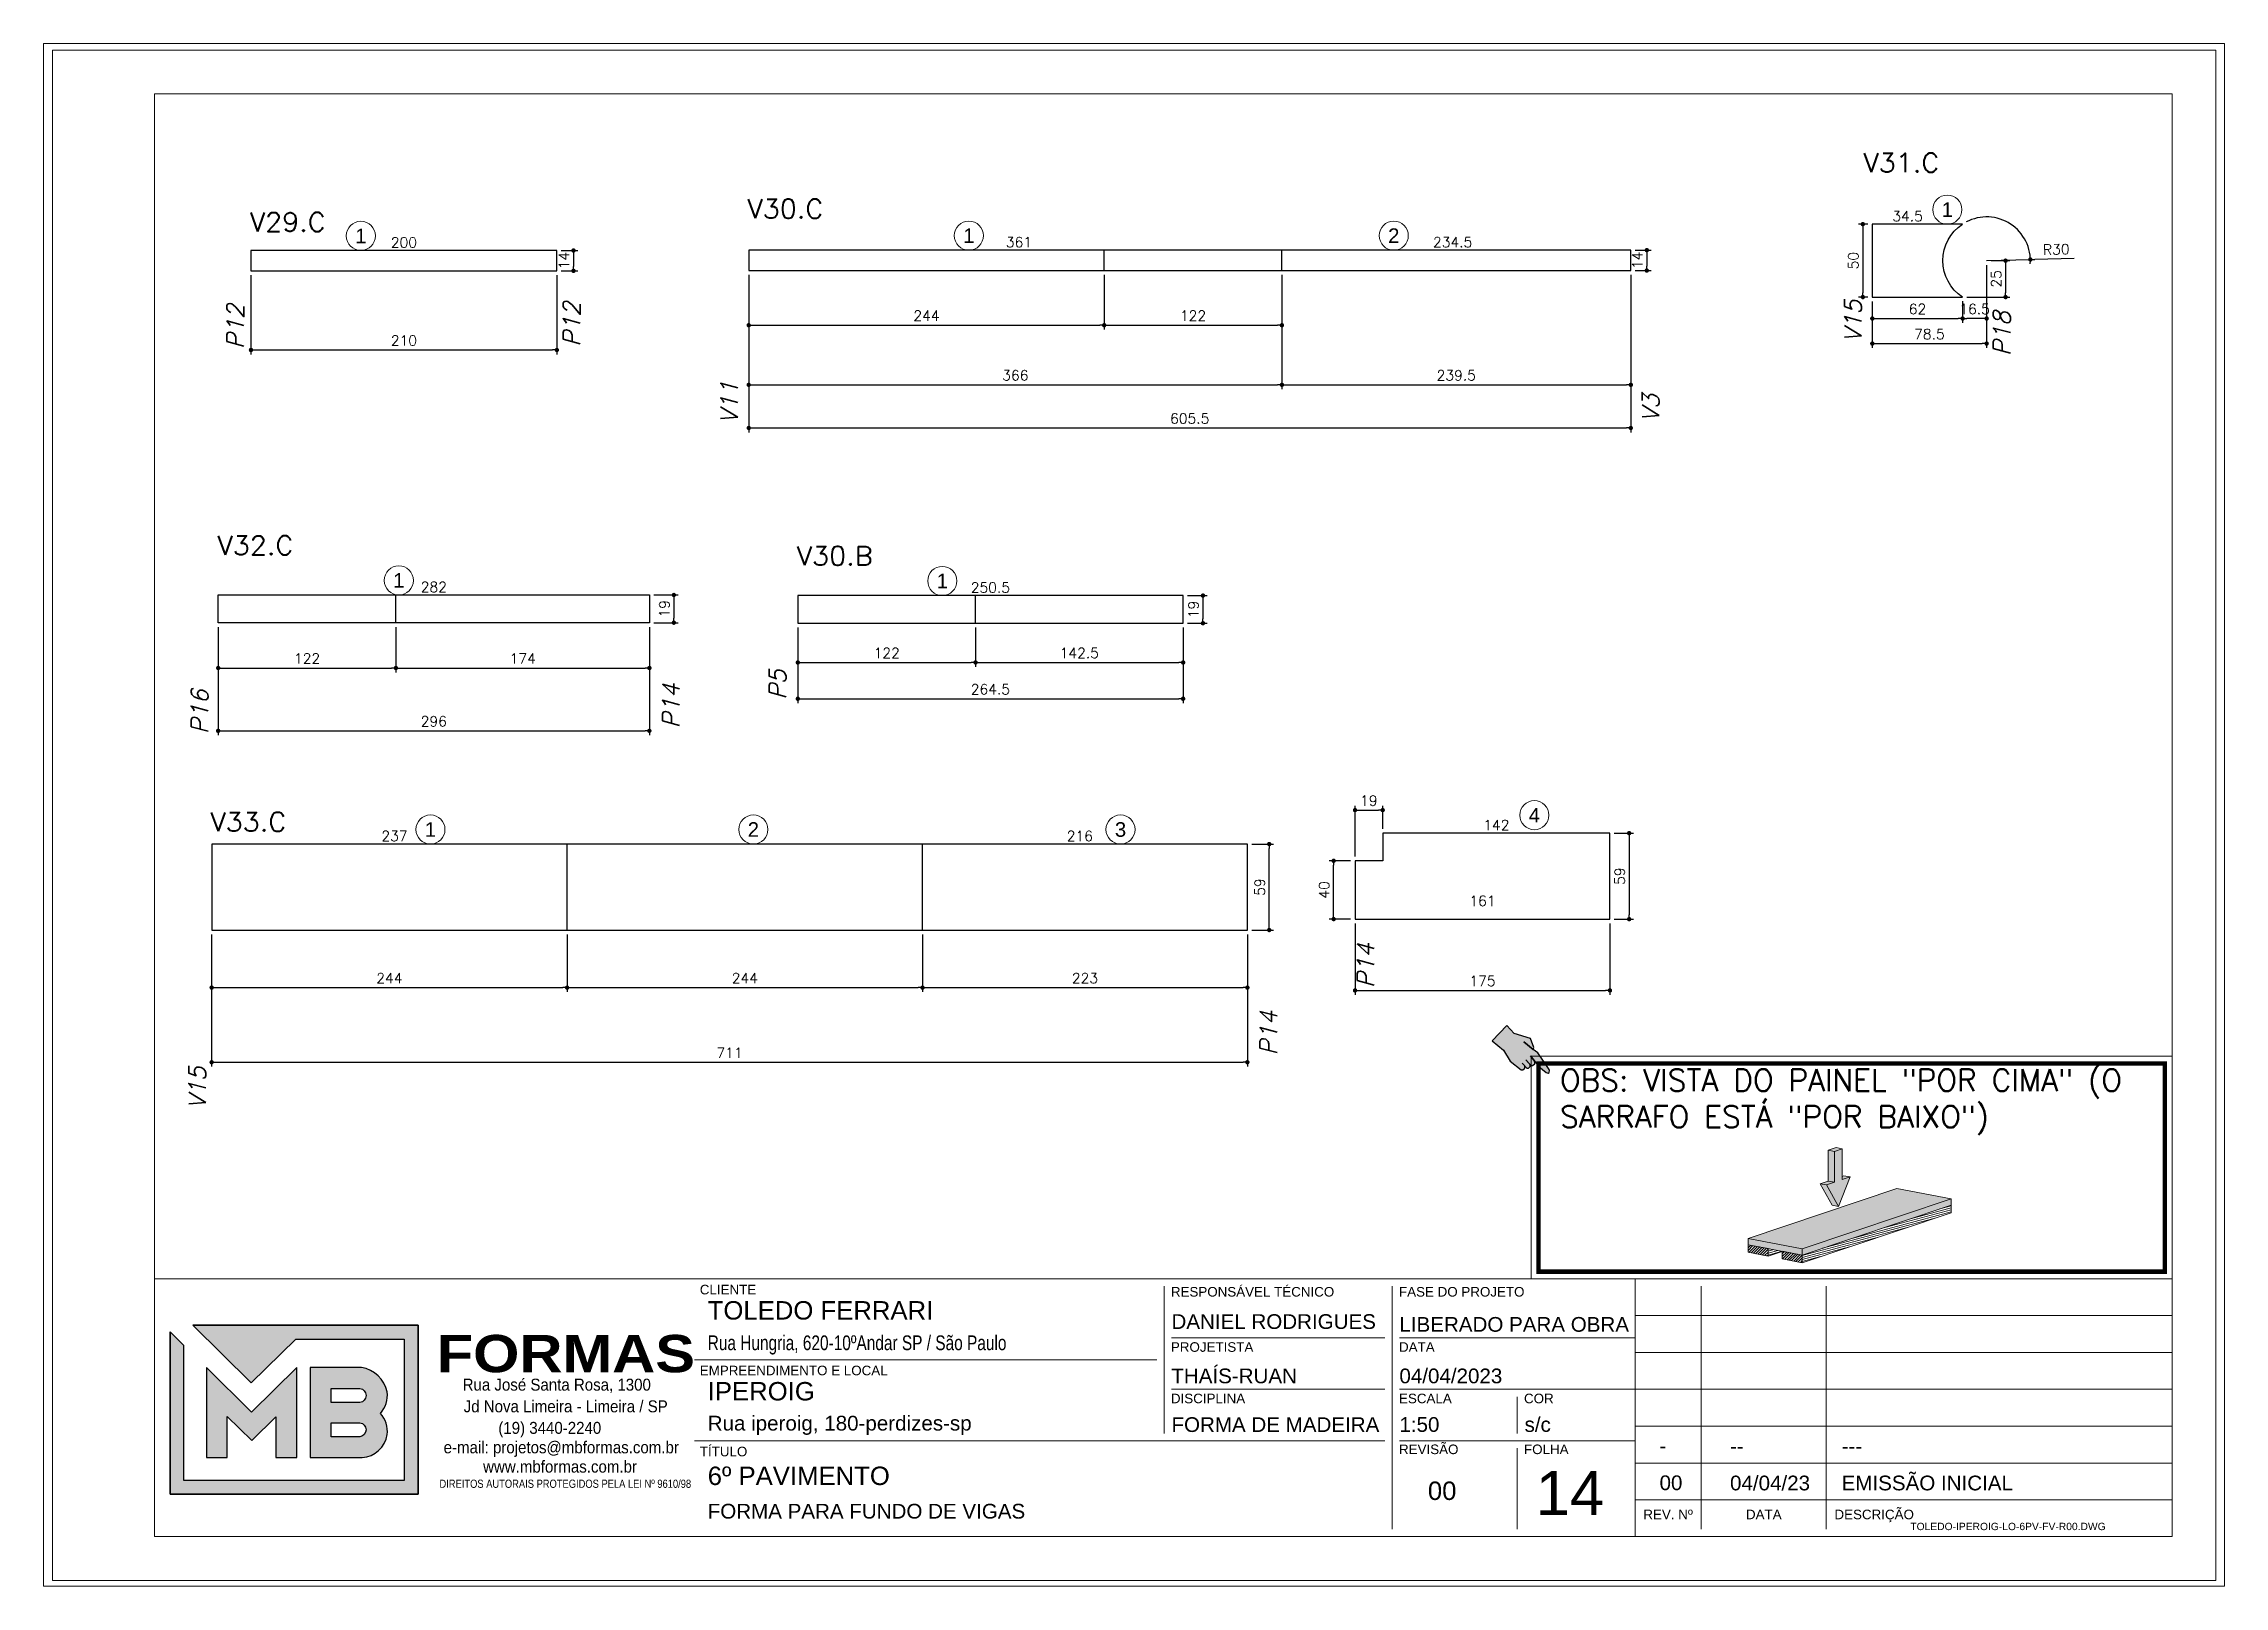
# Paper-space layout '14' of a CAD drawing. Extents: x 399.1 to 428.8, y 284.8 to 305.8.
# The model-space entities are those that its viewports show. They can reach past a viewport. Long polylines and large blocks are cut down to what shows.
import ezdxf
from ezdxf.enums import TextEntityAlignment as Align
from ezdxf.lldxf.tags import DXFTag

# ---------------------------------------------------------------- set-up
doc = ezdxf.new("R2010")
doc.units = 0
doc.header["$PDMODE"] = 2
doc.header["$PDSIZE"] = 10
doc.linetypes.add('CABLIN', pattern=[0.35, 0.25, -0.1])
doc.layers.get('0').update_dxf_attribs({"lineweight": 13})
doc.layers.get('Defpoints').update_dxf_attribs({"lineweight": 13})
for name, color, linetype, lineweight in [('contorno de painel', 7, 'Continuous', 13), ('cotas', 4, 'Continuous', 13), ('FOLHA MB', 7, 'Continuous', 13), ('HACHURACONCRETO', 7, 'Continuous', 13), ('Romaneio', 1, 'Continuous', 13), ('texto de viga', 7, 'Continuous', 13)]:
    doc.layers.add(name, color=color, linetype=linetype, lineweight=lineweight)
for name, color, linetype in [('Cota Sarrafo', 180, 'Continuous'), ('MB_LOGO', 254, 'Continuous'), ('Painéis', 200, 'Continuous'), ('REGUA-80', 111, 'Continuous'), ('TEXTO_GERAL', 7, 'Continuous'), ('va165-sec', 5, 'DASHED')]:
    doc.layers.add(name, color=color, linetype=linetype)
doc.layers.add('VIEW', color=252, linetype='Continuous', lineweight=13, plot=False)
doc.styles.add('ARIAL', font='arial.ttf', dxfattribs={"oblique": 15, "height": 25})
doc.styles.add('MB_C01', font='arial.ttf', dxfattribs={"height": 1.3})
doc.styles.add('MB_C02', font='arial.ttf', dxfattribs={"height": 2})
doc.styles.add('MB_C03', font='arial.ttf', dxfattribs={"height": 2.5})
doc.styles.add('MB_C04', font='arial.ttf', dxfattribs={"height": 6})
doc.styles.add('MB_LOGO', font='ariblk.ttf', dxfattribs={"height": 75})
doc.styles.add('MB_TEXT', font='ARIALN.TTF', dxfattribs={"height": 10})
doc.styles.add('REGUA-120', font='ROMANS.shx', dxfattribs={"height": 15})
doc.styles.add('ROMANS', font='romans.shx')
tags = doc.linetypes.add('DASHED', pattern=[0.75, 0.5, -0.25]).pattern_tags.tags
tags[6:7] = [DXFTag(74, 4), DXFTag(75, 0), DXFTag(340, '0'), DXFTag(46, 1.0), DXFTag(50, 0.0), DXFTag(44, 0.0), DXFTag(45, 0.0)]
tags[4:5] = [DXFTag(74, 4), DXFTag(75, 0), DXFTag(340, '0'), DXFTag(46, 1.0), DXFTag(50, 0.0), DXFTag(44, 0.0), DXFTag(45, 0.0)]
doc.dimstyles.new('PAINEL', dxfattribs={"dimtxt": 7, "dimasz": 3, "dimexe": 3, "dimexo": 3, "dimgap": 3, "dimtad": 1, "dimdec": 1, "dimzin": 12, "dimdsep": 46, "dimtxsty": 'ROMANS', "dimblk": 'DOT', "dimcen": 0, "dimclrd": 4, "dimclre": 4, "dimclrt": 240, "dimadec": 1, "dimazin": 3, "dimtfac": 1, "dimtdec": 1, "dimtmove": 0, "dimatfit": 3, "dimfxl": 0, "dimtolj": 1, "dimtzin": 12, "dimarcsym": 0})
doc.dimstyles.new('projeto2', dxfattribs={"dimtxt": 7, "dimasz": 5, "dimexe": 1.25, "dimexo": 2.5, "dimgap": 2, "dimtad": 1, "dimdec": 1, "dimdsep": 46, "dimtxsty": 'ROMANS', "dimblk": 'OBLIQUE', "dimcen": 10, "dimdle": 1, "dimse1": 1, "dimse2": 1, "dimsd1": 1, "dimsd2": 1, "dimclrd": 256, "dimclre": 256, "dimclrt": 3, "dimadec": 0, "dimazin": 0, "dimtfac": 1, "dimtdec": 1, "dimtmove": 0, "dimatfit": 3, "dimldrblk": 'OBLIQUE', "dimfxl": 0, "dimlwd": -1, "dimlwe": -1, "dimarcsym": 0})

psp = doc.layouts.new('14')

msp = doc.modelspace()

# ---------------------------------------------------------------- texts
at = {"layer": 'Romaneio', "color": 7, "style": 'ARIAL'}
for s, p in [('1', (-16205.71, 6172.71)), ('1', (-17294.75, 6154.69)), ('1', (-16877.37, 6154.85)), ('2', (-16585.71, 6154.85)), ('1', (-17268.7, 5918.31)), ('1', (-16895.63, 5917.92)), ('1', (-17247.02, 5747.4)), ('2', (-17025.32, 5747.4)), ('3', (-16773.27, 5747.4)), ('4', (-16489.19, 5757.22))]:
    msp.add_text(s, height=10, dxfattribs=at).set_placement(p, align=Align.MIDDLE_CENTER)
at = {"layer": 'texto de viga', "color": 215, "style": 'REGUA-120', "oblique": 15}
for s, p in [('P12', (-17375.03, 6077.08)), ('P12', (-17144.2, 6078.64)), ('V15', (-16264.53, 6081.53)), ('P18', (-16162.43, 6072.21)), ('V11', (-17036.03, 6025.8)), ('V3', (-16403.5, 6026.99)), ('P5', (-17002.83, 5836.41)), ('P16', (-17399.6, 5812.77)), ('P14', (-17076.03, 5816.81)), ('P14', (-16599.12, 5638.64)), ('P14', (-16665.81, 5592.26)), ('V15', (-17401.13, 5555.47))]:
    msp.add_text(s, height=11.752, rotation=90, dxfattribs=at).set_placement(p)
at = {"layer": 'TEXTO_GERAL', "style": 'REGUA-120', "width": 1.05}
for s, p in [('V31.C', (-16263.29, 6198.38)), ('V29.C', (-17371, 6157.69)), ('V30.C', (-17029.41, 6166.8)), ('V32.C', (-17393.21, 5935.85)), ('V30.B', (-16995.55, 5928.68)), ('V33.C', (-17398.07, 5746.14))]:
    msp.add_text(s, height=13, dxfattribs=at).set_placement(p)

# ---------------------------------------------------------------- blocks, each defined once
blk = doc.blocks.new('LOGO2')
at = {"layer": 'MB_LOGO', "linetype": 'Continuous'}
h = blk.add_hatch(color=256, dxfattribs=at)
h.dxf.hatch_style = 1
h.set_gradient(color1=(242, 132, 69), color2=(247, 180, 141), rotation=90, tint=1)
h.paths.add_polyline_path([(7.48, 9.64), (10.45, 12.57), (17.71, 12.57), (17.71, 3.12), (2.97, 3.12), (2.97, 12.14), (2.04, 13.06), (2.04, 2.19), (18.64, 2.19), (18.64, 13.5), (3.56, 13.5)])
h = blk.add_hatch(color=256, dxfattribs=at)
h.dxf.hatch_style = 1
h.set_gradient(color1=(242, 132, 69), color2=(247, 180, 141), rotation=90, tint=1)
h.paths.add_polyline_path([(10.52, 4.64), (10.52, 10.66), (7.5, 7.68), (4.47, 10.66), (4.47, 4.64), (5.86, 4.64), (5.86, 7.4), (7.51, 5.78), (9.13, 7.37), (9.13, 4.64)])
h = blk.add_hatch(color=256, dxfattribs=at)
h.dxf.hatch_style = 1
h.set_gradient(color1=(242, 132, 69), color2=(247, 180, 141), rotation=90, tint=1)
h.paths.add_polyline_path([(11.42, 10.66), (11.42, 4.64), (14.89, 4.64, 0.350532), (16.57, 6.18, 0.219217), (16.12, 7.6, 0.21502), (16.57, 9.03, 0.319901), (14.85, 10.66)])
h.paths.add_polyline_path([(14.75, 8.33), (12.82, 8.33), (12.82, 9.26), (14.63, 9.26, -1)], flags=16)
h.paths.add_polyline_path([(14.75, 6.04), (12.82, 6.04), (12.82, 6.97), (14.63, 6.97, -1)], flags=16)
blk.add_lwpolyline([(3.56, 13.5), (18.64, 13.5), (18.64, 2.19), (2.04, 2.19), (2.04, 13.06)], dxfattribs=at)
at = {"layer": 'MB_LOGO', "color": 31, "linetype": 'Continuous', "true_color": 0xf7b48d}
for points in [[(10.45, 12.57), (17.71, 12.57), (17.71, 3.12), (2.97, 3.12), (2.97, 12.14), (2.04, 13.06), (2.04, 2.19), (18.64, 2.19), (18.64, 13.5), (3.56, 13.5), (7.48, 9.64)], [(4.47, 10.66), (4.47, 4.64), (5.86, 4.64), (5.86, 7.4), (7.51, 5.78), (9.13, 7.37), (9.13, 4.64), (10.52, 4.64), (10.52, 10.66), (7.5, 7.68)]]:
    blk.add_lwpolyline(points, close=True, dxfattribs=at)
for points in [[(16.57, 9.03, 0.319901), (14.85, 10.66), (11.42, 10.66), (11.42, 4.64), (14.89, 4.64, 0.350532), (16.57, 6.18, 0.219217), (16.12, 7.6, 0.21502)], [(12.82, 9.26), (14.75, 9.26, -0.880235), (14.75, 8.33), (12.82, 8.33)], [(12.82, 6.97), (14.75, 6.97, -0.880235), (14.75, 6.04), (12.82, 6.04)]]:
    blk.add_lwpolyline(points, format="xyb", close=True, dxfattribs=at)
at = {"layer": 'MB_LOGO', "color": 0, "linetype": 'Continuous', "style": 'MB_LOGO'}
blk.add_text('FORMAS', height=2.496, dxfattribs=at).set_placement((19.88, 10.35))
at = {"layer": 'MB_LOGO', "color": 0, "style": 'MB_TEXT', "width": 1.1}
for s, p in [('Rua José Santa Rosa, 1300', (21.62, 9.12)), ('Jd Nova Limeira - Limeira / SP', (21.69, 7.67)), ('(19) 3440-2240', (24.01, 6.23)), ('e-mail: projetos@mbformas.com.br', (20.35, 4.93)), ('www.mbformas.com.br', (22.99, 3.64))]:
    blk.add_text(s, height=0.7993, dxfattribs=at).set_placement(p)
at = {"layer": 'MB_LOGO', "color": 252, "style": 'MB_TEXT'}
blk.add_text('DIREITOS AUTORAIS PROTEGIDOS PELA LEI Nº 9610/98', height=0.546, dxfattribs=at).set_placement((20.07, 2.62))
blk = doc.blocks.new('A$Ceb89ac90')
at = {"color": 1}
for p, q in [((1086.3, 356.7), (70, 356.7)), ((763, 351.7), (763, 250.7)), ((919.6, 351.7), (919.6, 185)), ((1086.3, 356.7), (1086.3, 179.9)), ((1455, 356.7), (1086.3, 356.7)), ((1131.8, 185), (1131.8, 351.7)), ((1217.6, 351.7), (1217.6, 185)), ((1455, 331.5), (1086.3, 331.5)), ((914.6, 316.3), (768.1, 316.3)), ((1086.3, 316.3), (924.7, 316.3)), ((758, 301.2), (440.7, 301.2)), ((1455, 306.2), (1086.3, 306.2)), ((914.6, 281), (768.1, 281)), ((1086.3, 281), (924.7, 281)), ((1005.5, 275.9), (1005.5, 250.7)), ((1455, 281), (1086.3, 281)), ((1455, 255.7), (1086.3, 255.7)), ((914.6, 245.6), (440.7, 245.6)), ((1086.3, 245.6), (924.7, 245.6)), ((1005.5, 240.6), (1005.5, 185)), ((1455, 230.4), (1086.3, 230.4)), ((1455, 205.2), (1086.3, 205.2))]:
    blk.add_line(p, q, dxfattribs=at)
for points in [[(0, 1199.9), (0, 149.9), (1485, 149.9), (1485, 1199.9)], [(70, 1169.9), (70, 179.9), (1455, 179.9), (1455, 1169.9)]]:
    blk.add_lwpolyline(points, close=True, dxfattribs=at)
at = {"xscale": 10.25810868844649, "yscale": 10.25810868844649, "zscale": 10.25810868844649}
blk.add_blockref('LOGO2', (59.7, 186.5), dxfattribs=at)
at = {"color": 6, "style": 'MB_C01'}
for s, height, p in [('CLIENTE', 6.57, (444.3, 346.1)), ('RESPONSÁVEL TÉCNICO', 6.566, (767.7, 344.6)), ('FASE DO PROJETO', 6.566, (924.3, 344.6)), ('PROJETISTA', 6.57, (767.7, 306.7)), ('DATA', 6.57, (924.3, 306.7)), ('EMPREENDIMENTO E LOCAL', 6.566, (444.3, 290.6)), ('DISCIPLINA', 6.57, (767.7, 271.4)), ('ESCALA', 6.57, (924.3, 271.4)), ('COR', 6.57, (1010.1, 271.4)), ('TÍTULO', 6.57, (444.3, 235)), ('REVISÃO', 6.57, (924.3, 236.5)), ('FOLHA', 6.57, (1010.1, 236.5))]:
    blk.add_text(s, height=height, dxfattribs=at).set_placement(p)
at = {"color": 5, "style": 'MB_C02'}
for s, p in [('DANIEL RODRIGUES', (768.1, 322.4)), ('FORMA DE MADEIRA', (768.1, 251.7))]:
    blk.add_text(s, height=10.102, dxfattribs=at).set_placement(p)
at = {"color": 6, "style": 'MB_C01'}
for s, p in [('REV. Nº', (1109, 195.1)), ('DATA', (1174.7, 195.1)), ('DESCRIÇÃO', (1250.5, 195.1))]:
    blk.add_text(s, height=6.57, dxfattribs=at).set_placement(p, align=Align.MIDDLE_CENTER)
at = {"insert": (1275.3, 189.4), "char_height": 5.051, "width": 210.818, "attachment_point": 1, "style": 'MB_C04'}
blk.add_mtext('TOLEDO-IPEROIG-LO-6PV-FV-R00.DWG', dxfattribs=at)
at = {"color": 5}
for tag, p, height, style in [('REV_05', (1103.1, 338.1), 10.1, 'MB_C02'), ('DATA_REV_05', (1151.5, 337.9), 10.1, 'MB_C02'), ('INFO_REV_05', (1228.1, 337.9), 10.1, 'MB_C02'), ('CLIENTE', (449.7, 328.8), 12.6, 'MB_C03'), ('FASE', (924.6, 320.5), 10.1, 'MB_C02'), ('REV_04', (1103.1, 312.8), 10.1, 'MB_C02'), ('DATA_REV_04', (1151.5, 312.7), 10.1, 'MB_C02'), ('INFO_REV_04', (1228.1, 312.7), 10.1, 'MB_C02'), ('OBRA', (449.7, 273.3), 12.6, 'MB_C03'), ('PROJETISTA', (768, 285.1), 10.1, 'MB_C02'), ('DATA', (924.6, 285.1), 10.1, 'MB_C02'), ('REV_03', (1103.1, 287.6), 10.1, 'MB_C02'), ('DATA_REV_03', (1151.5, 287.4), 10.1, 'MB_C02'), ('INFO_REV_03', (1228.1, 287.4), 10.1, 'MB_C02'), ('REV_02', (1103.1, 262.3), 10.1, 'MB_C02'), ('DATA_REV_02', (1151.5, 262.1), 10.1, 'MB_C02'), ('INFO_REV_02', (1228.1, 262.1), 10.1, 'MB_C02'), ('ESC', (924.6, 251.8), 10.1, 'MB_C02'), ('COR', (1010.5, 251.8), 10.1, 'MB_C02'), ('REV_01', (1103.1, 237.1), 10.1, 'MB_C02'), ('DATA_REV_01', (1151.5, 236.9), 10.1, 'MB_C02'), ('INFO_REV_01', (1228.1, 236.9), 10.1, 'MB_C02'), ('PAVIMENTO', (449.7, 215.3), 12.6, 'MB_C03'), ('FL', (1018.1, 194.7), 30.3, 'MB_C04'), ('REV', (944.1, 205), 12.6, 'MB_C03'), ('REV_00', (1103.1, 211.8), 10.1, 'MB_C02'), ('DATA_REV_00', (1151.5, 211.6), 10.1, 'MB_C02'), ('EMISSÃO_INICIAL', (1228.1, 211.6), 10.1, 'MB_C02')]:
    blk.add_attdef(tag, p, '', height=height, dxfattribs=dict(at, style=style))
at = {"color": 6, "style": 'MB_C02'}
for tag, p in [('ENDEREÇO_CLIENTE', (449.7, 307.8)), ('ENDEREÇO_OBRA', (449.7, 252.7)), ('TIPO_DE_PROJETO', (449.7, 192.3))]:
    blk.add_attdef(tag, p, '', height=10.1, dxfattribs=at)
blk = doc.blocks.new('INDICADOR')
at = {"layer": 'va165-sec', "ltscale": 100}
blk.add_hatch(color=61, dxfattribs=at).paths.add_polyline_path([(-59.7, -24.5), (-37.5, -24.3), (-35.4, -22.8), (-34.7, -18.5), (-36.9, -15.9), (-32.1, -16.5), (-29.9, -15.1), (-29.3, -11.2), (-31.5, -8.9), (-29.5, -9.3), (-27.5, -7.7), (-26.6, -3.4), (-28.9, -0.4), (-18.5, -2.8), (-3.7, -3.1), (-0.7, -1.9), (0, 0), (-1.3, 2.8), (-2.9, 3.5), (-33.7, 13.2), (-42.6, 13.1), (-44, 16), (-56.7, 23.9), (-82.1, 13.8), (-99.5, 16.7), (-102.1, -17), (-79.1, -17.5)])
at = {"layer": 'REGUA-80', "color": 1}
blk.add_lwpolyline([(-102.1, -17), (-79.1, -17.5), (-59.7, -24.5), (-37.5, -24.3), (-35.4, -22.8), (-34.7, -18.5), (-36.9, -15.9), (-43.1, -15.1), (-32.1, -16.5), (-29.9, -15.1), (-29.3, -11.2), (-31.5, -8.9), (-41.5, -7), (-29.5, -9.3), (-27.5, -7.7), (-26.6, -3.4), (-28.9, -0.4), (-39.8, 2.2), (-18.5, -2.8), (-3.7, -3.1), (-0.7, -1.9), (0, 0), (-1.3, 2.8), (-2.9, 3.5), (-33.7, 13.2), (-42.6, 13.1), (-61.9, 12.9), (-42.6, 13.1), (-44, 16), (-56.7, 23.9), (-82.1, 13.8), (-99.5, 16.7), (-102.1, -17)], dxfattribs=at)
blk = doc.blocks.new('DEDADA')
at = {"linetype": 'Continuous', "ltscale": 100, "xscale": 0.5000000000004939, "yscale": 0.5000000000004939, "zscale": 0.5000000000004939, "rotation": 321.5463332659798}
blk.add_blockref('INDICADOR', (63.1, 17), dxfattribs=at)
blk = doc.blocks.new('FDSFSDFSDF')
at = {"layer": 'HACHURACONCRETO'}
h = blk.add_hatch(color=1, dxfattribs=at)
h.dxf.hatch_style = 1
h.paths.add_polyline_path([(-20956.4, 7327.5), (-20960.7, 7328.3), (-20960.7, 7307.2), (-20956.4, 7306.3)], flags=17)
h.paths.add_polyline_path([(-20951, 7329.3), (-20956.4, 7327.5), (-20956.4, 7306.3), (-20961.8, 7304.5), (-20953.7, 7289.8), (-20945.6, 7310), (-20951, 7308.2)])
h.paths.add_polyline_path([(-20961.8, 7304.5), (-20966.1, 7305.3), (-20958, 7290.7), (-20953.7, 7289.8)])
h.paths.add_polyline_path([(-20956.4, 7306.3), (-20960.7, 7307.2), (-20966.1, 7305.3), (-20961.8, 7304.5)])
h.paths.add_polyline_path([(-20945.6, 7310), (-20949.9, 7310.8), (-20951, 7310.4), (-20951, 7308.2)], flags=17)
h.paths.add_polyline_path([(-20951, 7329.3), (-20955.3, 7330.1), (-20960.7, 7328.3), (-20956.4, 7327.5)])
h = blk.add_hatch(color=253, dxfattribs=at)
h.dxf.hatch_style = 1
h.paths.add_polyline_path([(-20876.3, 7294.9), (-20913.5, 7302), (-21015.7, 7267.8), (-20978.5, 7260.6)])
h.paths.add_polyline_path([(-21015.7, 7267.8), (-21015.7, 7263.5), (-20978.5, 7256.4), (-20978.5, 7260.6)])
h.paths.add_polyline_path([(-20876.3, 7290.6), (-20876.3, 7294.9), (-20978.5, 7260.6), (-20978.5, 7256.4)])
h = blk.add_hatch(dxfattribs=at)
h.set_pattern_fill('ANSI31', color=252, scale=0.409149, angle=150)
h.set_pattern_definition([(195, (7609.989, -2957.4306), (0.336218163, -1.254783266), [])])
h.paths.add_polyline_path([(-20992.2, 7258.9), (-20992.2, 7259), (-21002, 7260.9), (-21002, 7255.6)])
h.paths.add_polyline_path([(-20876.3, 7285.4), (-20876.3, 7290.6), (-20978.5, 7256.4), (-20978.5, 7251.1)])
h = blk.add_hatch(dxfattribs=at)
h.set_pattern_fill('ANSI31', color=252, scale=0.409149)
h.set_pattern_definition([(45, (7609.989, -2957.4306), (-0.918565103, 0.918565103), [])])
h.paths.add_polyline_path([(-21002, 7260.9), (-21015.7, 7263.5), (-21015.7, 7258.3), (-21002, 7255.6)])
h.paths.add_polyline_path([(-20978.5, 7256.4), (-20992.2, 7259), (-20992.2, 7253.8), (-20978.5, 7251.1)])
at = {"color": 0, "linetype": 'Continuous', "lineweight": 0, "extrusion": (5.55112e-17, 0.967349, 0.253449)}
for p, q in [((-20960.7, 7328.3), (-20955.3, 7330.1)), ((-20956.4, 7327.5), (-20960.7, 7328.3)), ((-20960.7, 7307.2), (-20960.7, 7328.3)), ((-20951, 7329.3), (-20956.4, 7327.5)), ((-20956.4, 7327.5), (-20956.4, 7306.3)), ((-20951, 7329.3), (-20955.3, 7330.1)), ((-20951, 7308.2), (-20951, 7329.3)), ((-20966.1, 7305.3), (-20960.7, 7307.2)), ((-20956.4, 7306.3), (-20961.8, 7304.5)), ((-20956.4, 7306.3), (-20960.7, 7307.2)), ((-20953.7, 7289.8), (-20945.6, 7310)), ((-20951, 7310.4), (-20949.9, 7310.8)), ((-20945.6, 7310), (-20951, 7308.2)), ((-20945.6, 7310), (-20949.9, 7310.8)), ((-20913.5, 7302), (-21015.7, 7267.8)), ((-20978.5, 7260.6), (-20876.3, 7294.9)), ((-20961.8, 7304.5), (-20966.1, 7305.3)), ((-20958, 7290.7), (-20966.1, 7305.3)), ((-20961.8, 7304.5), (-20953.7, 7289.8)), ((-20953.7, 7289.8), (-20958, 7290.7)), ((-20876.3, 7294.9), (-20913.5, 7302)), ((-20876.3, 7290.6), (-20876.3, 7294.9)), ((-20876.3, 7290.6), (-20978.5, 7256.4)), ((-20876.3, 7290.6), (-20978.5, 7256.4)), ((-20876.3, 7285.4), (-20978.5, 7251.1)), ((-20876.3, 7290.6), (-20876.3, 7285.4)), ((-21015.7, 7267.8), (-20978.5, 7260.6)), ((-21015.7, 7263.5), (-21015.7, 7267.8)), ((-21015.7, 7263.5), (-21015.7, 7258.3)), ((-21015.7, 7263.5), (-21002, 7260.9)), ((-20978.5, 7256.4), (-21015.7, 7263.5)), ((-21002, 7260.9), (-21002, 7255.6)), ((-21002, 7255.6), (-21015.7, 7258.3)), ((-20992.2, 7258.9), (-21002, 7255.6)), ((-20978.5, 7256.4), (-20992.2, 7259)), ((-20992.2, 7259), (-20992.2, 7253.8)), ((-20978.5, 7251.1), (-20992.2, 7253.8)), ((-20978.5, 7256.4), (-20978.5, 7260.6)), ((-20978.5, 7256.4), (-20978.5, 7251.1))]:
    blk.add_line(p, q, dxfattribs=at)
blk.add_lwpolyline([(-21164.5, 7392.8), (-20724.6, 7392.8), (-20724.6, 7240), (-21164.5, 7240)], close=True)
at = {"const_width": 3}
blk.add_lwpolyline([(-21159.5, 7387.8), (-20729.6, 7387.8), (-20729.6, 7245), (-21159.5, 7245)], close=True, dxfattribs=at)
at = {"lineweight": 5, "xscale": 0.8622490710097133, "yscale": 0.8622490710097133, "zscale": 0.2874163570032379}
blk.add_blockref('DEDADA', (-21206.7, 7367), dxfattribs=at)
at = {"layer": 'contorno de painel', "linetype": 'CABLIN', "insert": (-21144.8, 7383.9), "char_height": 15, "attachment_point": 1, "style": 'ROMANS'}
blk.add_mtext_dynamic_manual_height_columns('OBS: VISTA DO PAINEL "POR CIMA" (O SARRAFO ESTÁ "POR BAIXO")', width=429.807, gutter_width=45, heights=[0], dxfattribs=at)
blk = doc.blocks.new('_Dot')
at = {"color": 0, "linetype": 'ByBlock', "lineweight": -2}
blk.add_line((-0.5, 0), (-1, 0), dxfattribs=at)
at = {"color": 0, "linetype": 'ByBlock', "const_width": 0.5}
blk.add_lwpolyline([(-0.25, 0, 1), (0.25, 0, 1)], format="xyb", close=True, dxfattribs=at)
blk = doc.blocks.new('*D932')
at = {"layer": 'cotas', "color": 4, "lineweight": -2, "transparency": 16777216}
for p, q in [((-17370.2, 6127.7), (-17370.2, 6073.4)), ((-17160.2, 6127.7), (-17160.2, 6073.4)), ((-17367.2, 6076.4), (-17163.2, 6076.4))]:
    blk.add_line(p, q, dxfattribs=at)
at = {"layer": 'Defpoints', "color": 0, "transparency": 16777216}
for p in [(-17370.2, 6130.7), (-17160.2, 6130.7), (-17160.2, 6076.4)]:
    blk.add_point(p, dxfattribs=at)
at = {"layer": 'cotas', "color": 4, "lineweight": -2, "transparency": 16777216, "xscale": 3, "yscale": 3, "zscale": 3, "rotation": 180}
blk.add_blockref('_Dot', (-17370.2, 6076.4), dxfattribs=at)
at = {"layer": 'cotas', "color": 4, "lineweight": -2, "transparency": 16777216, "xscale": 3, "yscale": 3, "zscale": 3}
blk.add_blockref('_Dot', (-17160.2, 6076.4), dxfattribs=at)
at = {"layer": 'cotas', "color": 240, "transparency": 16777216, "insert": (-17265.2, 6082.9), "char_height": 7, "attachment_point": 5, "style": 'ROMANS'}
blk.add_mtext('\\A1;210', dxfattribs=at)
blk = doc.blocks.new('*D933')
at = {"layer": 'cotas', "color": 4, "lineweight": -2, "transparency": 16777216}
for p, q in [((-17157.2, 6144.7), (-17145.8, 6144.7)), ((-17148.8, 6141.7), (-17148.8, 6133.7)), ((-17157.2, 6130.7), (-17145.8, 6130.7))]:
    blk.add_line(p, q, dxfattribs=at)
at = {"layer": 'Defpoints', "color": 0, "transparency": 16777216}
for p in [(-17160.2, 6144.7), (-17160.2, 6130.7), (-17148.8, 6130.7)]:
    blk.add_point(p, dxfattribs=at)
at = {"layer": 'cotas', "color": 4, "lineweight": -2, "transparency": 16777216, "xscale": 3, "yscale": 3, "zscale": 3}
for p, rotation in [((-17148.8, 6144.7), 90), ((-17148.8, 6130.7), 270)]:
    blk.add_blockref('_Dot', p, dxfattribs=dict(at, rotation=rotation))
at = {"layer": 'cotas', "color": 240, "transparency": 16777216, "insert": (-17155.3, 6137.7), "char_height": 7, "attachment_point": 5, "rotation": 90, "style": 'ROMANS'}
blk.add_mtext('\\A1;14', dxfattribs=at)
blk = doc.blocks.new('*D934')
at = {"layer": 'Defpoints', "color": 0, "transparency": 16777216}
for p in [(-17365.2, 6144.7), (-17165.2, 6144.7), (-17165.2, 6144.7)]:
    blk.add_point(p, dxfattribs=at)
at = {"layer": 'Cota Sarrafo', "color": 3, "transparency": 16777216, "insert": (-17265.2, 6150.2), "char_height": 7, "attachment_point": 5, "style": 'ROMANS'}
blk.add_mtext('200', dxfattribs=at)
blk = doc.blocks.new('_OBLIQUE')
at = {"color": 0, "linetype": 'ByBlock', "lineweight": -2}
for p, q in [((0, 0), (-1, 0)), ((-0.5, -0.5), (0.5, 0.5))]:
    blk.add_line(p, q, dxfattribs=at)
blk = doc.blocks.new('*D935')
at = {"layer": 'cotas', "color": 4, "lineweight": -2, "transparency": 16777216}
for p, q in [((-17028.5, 6127.9), (-17028.5, 6019.9)), ((-16423, 6127.9), (-16423, 6019.9)), ((-17025.5, 6022.9), (-16426, 6022.9))]:
    blk.add_line(p, q, dxfattribs=at)
at = {"layer": 'Defpoints', "color": 0, "transparency": 16777216}
for p in [(-17028.5, 6130.9), (-16423, 6130.9), (-16423, 6022.9)]:
    blk.add_point(p, dxfattribs=at)
at = {"layer": 'cotas', "color": 4, "lineweight": -2, "transparency": 16777216, "xscale": 3, "yscale": 3, "zscale": 3, "rotation": 180}
blk.add_blockref('_Dot', (-17028.5, 6022.9), dxfattribs=at)
at = {"layer": 'cotas', "color": 4, "lineweight": -2, "transparency": 16777216, "xscale": 3, "yscale": 3, "zscale": 3}
blk.add_blockref('_Dot', (-16423, 6022.9), dxfattribs=at)
at = {"layer": 'cotas', "color": 240, "transparency": 16777216, "insert": (-16725.8, 6029.4), "char_height": 7, "attachment_point": 5, "style": 'ROMANS'}
blk.add_mtext('\\A1;605.5', dxfattribs=at)
blk = doc.blocks.new('*D936')
at = {"layer": 'cotas', "color": 4, "lineweight": -2, "transparency": 16777216}
for p, q in [((-16420, 6144.9), (-16409, 6144.9)), ((-16412, 6141.9), (-16412, 6133.9)), ((-16420, 6130.9), (-16409, 6130.9))]:
    blk.add_line(p, q, dxfattribs=at)
at = {"layer": 'Defpoints', "color": 0, "transparency": 16777216}
for p in [(-16423, 6144.9), (-16423, 6130.9), (-16412, 6130.9)]:
    blk.add_point(p, dxfattribs=at)
at = {"layer": 'cotas', "color": 4, "lineweight": -2, "transparency": 16777216, "xscale": 3, "yscale": 3, "zscale": 3}
for p, rotation in [((-16412, 6144.9), 90), ((-16412, 6130.9), 270)]:
    blk.add_blockref('_Dot', p, dxfattribs=dict(at, rotation=rotation))
at = {"layer": 'cotas', "color": 240, "transparency": 16777216, "insert": (-16418.5, 6137.9), "char_height": 7, "attachment_point": 5, "rotation": 90, "style": 'ROMANS'}
blk.add_mtext('\\A1;14', dxfattribs=at)
blk = doc.blocks.new('*D937')
at = {"layer": 'cotas', "color": 4, "lineweight": -2, "transparency": 16777216}
for p, q in [((-17028.5, 6127.9), (-17028.5, 6090.4)), ((-16784.5, 6127.9), (-16784.5, 6090.4)), ((-17025.5, 6093.4), (-16787.5, 6093.4))]:
    blk.add_line(p, q, dxfattribs=at)
at = {"layer": 'Defpoints', "color": 0, "transparency": 16777216}
for p in [(-17028.5, 6130.9), (-16784.5, 6130.9), (-16784.5, 6093.4)]:
    blk.add_point(p, dxfattribs=at)
at = {"layer": 'cotas', "color": 4, "lineweight": -2, "transparency": 16777216, "xscale": 3, "yscale": 3, "zscale": 3, "rotation": 180}
blk.add_blockref('_Dot', (-17028.5, 6093.4), dxfattribs=at)
at = {"layer": 'cotas', "color": 4, "lineweight": -2, "transparency": 16777216, "xscale": 3, "yscale": 3, "zscale": 3}
blk.add_blockref('_Dot', (-16784.5, 6093.4), dxfattribs=at)
at = {"layer": 'cotas', "color": 240, "transparency": 16777216, "insert": (-16906.5, 6099.9), "char_height": 7, "attachment_point": 5, "style": 'ROMANS'}
blk.add_mtext('\\A1;244', dxfattribs=at)
blk = doc.blocks.new('*D938')
at = {"layer": 'cotas', "color": 4, "lineweight": -2, "transparency": 16777216}
for p, q in [((-16784.5, 6127.9), (-16784.5, 6090.4)), ((-16662.5, 6127.9), (-16662.5, 6090.4)), ((-16781.5, 6093.4), (-16665.5, 6093.4))]:
    blk.add_line(p, q, dxfattribs=at)
at = {"layer": 'Defpoints', "color": 0, "transparency": 16777216}
for p in [(-16784.5, 6130.9), (-16662.5, 6130.9), (-16662.5, 6093.4)]:
    blk.add_point(p, dxfattribs=at)
at = {"layer": 'cotas', "color": 4, "lineweight": -2, "transparency": 16777216, "xscale": 3, "yscale": 3, "zscale": 3, "rotation": 180}
blk.add_blockref('_Dot', (-16784.5, 6093.4), dxfattribs=at)
at = {"layer": 'cotas', "color": 4, "lineweight": -2, "transparency": 16777216, "xscale": 3, "yscale": 3, "zscale": 3}
blk.add_blockref('_Dot', (-16662.5, 6093.4), dxfattribs=at)
at = {"layer": 'cotas', "color": 240, "transparency": 16777216, "insert": (-16723.5, 6099.9), "char_height": 7, "attachment_point": 5, "style": 'ROMANS'}
blk.add_mtext('\\A1;122', dxfattribs=at)
blk = doc.blocks.new('*D939')
at = {"layer": 'cotas', "color": 4, "lineweight": -2, "transparency": 16777216}
for p, q in [((-16662.5, 6127.9), (-16662.5, 6049.5)), ((-16423, 6127.9), (-16423, 6049.5)), ((-16659.5, 6052.5), (-16426, 6052.5))]:
    blk.add_line(p, q, dxfattribs=at)
at = {"layer": 'Defpoints', "color": 0, "transparency": 16777216}
for p in [(-16662.5, 6130.9), (-16423, 6130.9), (-16423, 6052.5)]:
    blk.add_point(p, dxfattribs=at)
at = {"layer": 'cotas', "color": 4, "lineweight": -2, "transparency": 16777216, "xscale": 3, "yscale": 3, "zscale": 3, "rotation": 180}
blk.add_blockref('_Dot', (-16662.5, 6052.5), dxfattribs=at)
at = {"layer": 'cotas', "color": 4, "lineweight": -2, "transparency": 16777216, "xscale": 3, "yscale": 3, "zscale": 3}
blk.add_blockref('_Dot', (-16423, 6052.5), dxfattribs=at)
at = {"layer": 'cotas', "color": 240, "transparency": 16777216, "insert": (-16542.8, 6059), "char_height": 7, "attachment_point": 5, "style": 'ROMANS'}
blk.add_mtext('\\A1;239.5', dxfattribs=at)
blk = doc.blocks.new('*D940')
at = {"layer": 'cotas', "color": 4, "lineweight": -2, "transparency": 16777216}
for p, q in [((-17028.5, 6127.9), (-17028.5, 6049.5)), ((-16662.5, 6127.9), (-16662.5, 6049.5)), ((-17025.5, 6052.5), (-16665.5, 6052.5))]:
    blk.add_line(p, q, dxfattribs=at)
at = {"layer": 'Defpoints', "color": 0, "transparency": 16777216}
for p in [(-17028.5, 6130.9), (-16662.5, 6130.9), (-16662.5, 6052.5)]:
    blk.add_point(p, dxfattribs=at)
at = {"layer": 'cotas', "color": 4, "lineweight": -2, "transparency": 16777216, "xscale": 3, "yscale": 3, "zscale": 3, "rotation": 180}
blk.add_blockref('_Dot', (-17028.5, 6052.5), dxfattribs=at)
at = {"layer": 'cotas', "color": 4, "lineweight": -2, "transparency": 16777216, "xscale": 3, "yscale": 3, "zscale": 3}
blk.add_blockref('_Dot', (-16662.5, 6052.5), dxfattribs=at)
at = {"layer": 'cotas', "color": 240, "transparency": 16777216, "insert": (-16845.5, 6059), "char_height": 7, "attachment_point": 5, "style": 'ROMANS'}
blk.add_mtext('\\A1;366', dxfattribs=at)
blk = doc.blocks.new('*D941')
at = {"layer": 'Defpoints', "color": 0, "transparency": 16777216}
for p in [(-17023.5, 6144.9), (-16662.5, 6144.9), (-16662.5, 6144.9)]:
    blk.add_point(p, dxfattribs=at)
at = {"layer": 'Cota Sarrafo', "color": 3, "transparency": 16777216, "insert": (-16843, 6150.4), "char_height": 7, "attachment_point": 5, "style": 'ROMANS'}
blk.add_mtext('361', dxfattribs=at)
blk = doc.blocks.new('*D942')
at = {"layer": 'Defpoints', "color": 0, "transparency": 16777216}
for p in [(-16662.5, 6144.9), (-16428, 6144.9), (-16428, 6144.9)]:
    blk.add_point(p, dxfattribs=at)
at = {"layer": 'Cota Sarrafo', "color": 3, "transparency": 16777216, "insert": (-16545.3, 6150.4), "char_height": 7, "attachment_point": 5, "style": 'ROMANS'}
blk.add_mtext('234.5', dxfattribs=at)
blk = doc.blocks.new('*D943')
at = {"layer": 'cotas', "color": 4, "lineweight": -2, "transparency": 16777216}
for p, q in [((-16178.7, 6134.7), (-16178.7, 6077.8)), ((-16257.2, 6109.7), (-16257.2, 6077.8)), ((-16254.2, 6080.8), (-16181.7, 6080.8))]:
    blk.add_line(p, q, dxfattribs=at)
at = {"layer": 'Defpoints', "color": 0, "transparency": 16777216}
for p in [(-16178.7, 6137.7), (-16257.2, 6112.7), (-16178.7, 6080.8)]:
    blk.add_point(p, dxfattribs=at)
at = {"layer": 'cotas', "color": 4, "lineweight": -2, "transparency": 16777216, "xscale": 3, "yscale": 3, "zscale": 3, "rotation": 180}
blk.add_blockref('_Dot', (-16257.2, 6080.8), dxfattribs=at)
at = {"layer": 'cotas', "color": 4, "lineweight": -2, "transparency": 16777216, "xscale": 3, "yscale": 3, "zscale": 3}
blk.add_blockref('_Dot', (-16178.7, 6080.8), dxfattribs=at)
at = {"layer": 'cotas', "color": 240, "transparency": 16777216, "insert": (-16218, 6087.3), "char_height": 7, "attachment_point": 5, "style": 'ROMANS'}
blk.add_mtext('\\A1;78.5', dxfattribs=at)
blk = doc.blocks.new('*D944')
at = {"layer": 'Defpoints', "color": 0, "transparency": 16777216}
for p in [(-16250.2, 6162.7), (-16215.7, 6162.7), (-16215.7, 6162.7)]:
    blk.add_point(p, dxfattribs=at)
at = {"layer": 'Cota Sarrafo', "color": 3, "transparency": 16777216, "insert": (-16233, 6168.2), "char_height": 7, "attachment_point": 5, "style": 'ROMANS'}
blk.add_mtext('34.5', dxfattribs=at)
blk = doc.blocks.new('*D946')
at = {"layer": 'cotas', "color": 4, "lineweight": -2, "transparency": 16777216}
for p, q in [((-17392.7, 5886.3), (-17392.7, 5812.1)), ((-17096.7, 5886.3), (-17096.7, 5812.1)), ((-17389.7, 5815.1), (-17099.7, 5815.1))]:
    blk.add_line(p, q, dxfattribs=at)
at = {"layer": 'Defpoints', "color": 0, "transparency": 16777216}
for p in [(-17392.7, 5889.3), (-17096.7, 5889.3), (-17096.7, 5815.1)]:
    blk.add_point(p, dxfattribs=at)
at = {"layer": 'cotas', "color": 4, "lineweight": -2, "transparency": 16777216, "xscale": 3, "yscale": 3, "zscale": 3, "rotation": 180}
blk.add_blockref('_Dot', (-17392.7, 5815.1), dxfattribs=at)
at = {"layer": 'cotas', "color": 4, "lineweight": -2, "transparency": 16777216, "xscale": 3, "yscale": 3, "zscale": 3}
blk.add_blockref('_Dot', (-17096.7, 5815.1), dxfattribs=at)
at = {"layer": 'cotas', "color": 240, "transparency": 16777216, "insert": (-17244.7, 5821.6), "char_height": 7, "attachment_point": 5, "style": 'ROMANS'}
blk.add_mtext('\\A1;296', dxfattribs=at)
blk = doc.blocks.new('*D947')
at = {"layer": 'cotas', "color": 4, "lineweight": -2, "transparency": 16777216}
for p, q in [((-17093.7, 5908.3), (-17076.9, 5908.3)), ((-17079.9, 5905.3), (-17079.9, 5892.3)), ((-17093.7, 5889.3), (-17076.9, 5889.3))]:
    blk.add_line(p, q, dxfattribs=at)
at = {"layer": 'Defpoints', "color": 0, "transparency": 16777216}
for p in [(-17096.7, 5908.3), (-17096.7, 5889.3), (-17079.9, 5889.3)]:
    blk.add_point(p, dxfattribs=at)
at = {"layer": 'cotas', "color": 4, "lineweight": -2, "transparency": 16777216, "xscale": 3, "yscale": 3, "zscale": 3}
for p, rotation in [((-17079.9, 5908.3), 90), ((-17079.9, 5889.3), 270)]:
    blk.add_blockref('_Dot', p, dxfattribs=dict(at, rotation=rotation))
at = {"layer": 'cotas', "color": 240, "transparency": 16777216, "insert": (-17086.4, 5898.8), "char_height": 7, "attachment_point": 5, "rotation": 90, "style": 'ROMANS'}
blk.add_mtext('\\A1;19', dxfattribs=at)
blk = doc.blocks.new('*D948')
at = {"layer": 'cotas', "color": 4, "lineweight": -2, "transparency": 16777216}
for p, q in [((-17392.7, 5886.3), (-17392.7, 5855.2)), ((-17270.7, 5886.3), (-17270.7, 5855.2)), ((-17389.7, 5858.2), (-17273.7, 5858.2))]:
    blk.add_line(p, q, dxfattribs=at)
at = {"layer": 'Defpoints', "color": 0, "transparency": 16777216}
for p in [(-17392.7, 5889.3), (-17270.7, 5889.3), (-17270.7, 5858.2)]:
    blk.add_point(p, dxfattribs=at)
at = {"layer": 'cotas', "color": 4, "lineweight": -2, "transparency": 16777216, "xscale": 3, "yscale": 3, "zscale": 3, "rotation": 180}
blk.add_blockref('_Dot', (-17392.7, 5858.2), dxfattribs=at)
at = {"layer": 'cotas', "color": 4, "lineweight": -2, "transparency": 16777216, "xscale": 3, "yscale": 3, "zscale": 3}
blk.add_blockref('_Dot', (-17270.7, 5858.2), dxfattribs=at)
at = {"layer": 'cotas', "color": 240, "transparency": 16777216, "insert": (-17331.7, 5864.7), "char_height": 7, "attachment_point": 5, "style": 'ROMANS'}
blk.add_mtext('\\A1;122', dxfattribs=at)
blk = doc.blocks.new('*D949')
at = {"layer": 'cotas', "color": 4, "lineweight": -2, "transparency": 16777216}
for p, q in [((-17270.7, 5886.3), (-17270.7, 5855.2)), ((-17096.7, 5886.3), (-17096.7, 5855.2)), ((-17267.7, 5858.2), (-17099.7, 5858.2))]:
    blk.add_line(p, q, dxfattribs=at)
at = {"layer": 'Defpoints', "color": 0, "transparency": 16777216}
for p in [(-17270.7, 5889.3), (-17096.7, 5889.3), (-17096.7, 5858.2)]:
    blk.add_point(p, dxfattribs=at)
at = {"layer": 'cotas', "color": 4, "lineweight": -2, "transparency": 16777216, "xscale": 3, "yscale": 3, "zscale": 3, "rotation": 180}
blk.add_blockref('_Dot', (-17270.7, 5858.2), dxfattribs=at)
at = {"layer": 'cotas', "color": 4, "lineweight": -2, "transparency": 16777216, "xscale": 3, "yscale": 3, "zscale": 3}
blk.add_blockref('_Dot', (-17096.7, 5858.2), dxfattribs=at)
at = {"layer": 'cotas', "color": 240, "transparency": 16777216, "insert": (-17183.7, 5864.7), "char_height": 7, "attachment_point": 5, "style": 'ROMANS'}
blk.add_mtext('\\A1;174', dxfattribs=at)
blk = doc.blocks.new('*D950')
at = {"layer": 'Defpoints', "color": 0, "transparency": 16777216}
for p in [(-17385.7, 5908.3), (-17103.7, 5908.3), (-17103.7, 5908.3)]:
    blk.add_point(p, dxfattribs=at)
at = {"layer": 'Cota Sarrafo', "color": 3, "transparency": 16777216, "insert": (-17244.7, 5913.8), "char_height": 7, "attachment_point": 5, "style": 'ROMANS'}
blk.add_mtext('282', dxfattribs=at)
blk = doc.blocks.new('*D951')
at = {"layer": 'cotas', "color": 4, "lineweight": -2, "transparency": 16777216}
for p, q in [((-16994.8, 5885.9), (-16994.8, 5834.1)), ((-16730.3, 5885.9), (-16730.3, 5834.1)), ((-16991.8, 5837.1), (-16733.3, 5837.1))]:
    blk.add_line(p, q, dxfattribs=at)
at = {"layer": 'Defpoints', "color": 0, "transparency": 16777216}
for p in [(-16994.8, 5888.9), (-16730.3, 5888.9), (-16730.3, 5837.1)]:
    blk.add_point(p, dxfattribs=at)
at = {"layer": 'cotas', "color": 4, "lineweight": -2, "transparency": 16777216, "xscale": 3, "yscale": 3, "zscale": 3, "rotation": 180}
blk.add_blockref('_Dot', (-16994.8, 5837.1), dxfattribs=at)
at = {"layer": 'cotas', "color": 4, "lineweight": -2, "transparency": 16777216, "xscale": 3, "yscale": 3, "zscale": 3}
blk.add_blockref('_Dot', (-16730.3, 5837.1), dxfattribs=at)
at = {"layer": 'cotas', "color": 240, "transparency": 16777216, "insert": (-16862.6, 5843.6), "char_height": 7, "attachment_point": 5, "style": 'ROMANS'}
blk.add_mtext('\\A1;264.5', dxfattribs=at)
blk = doc.blocks.new('*D952')
at = {"layer": 'cotas', "color": 4, "lineweight": -2, "transparency": 16777216}
for p, q in [((-16727.3, 5907.9), (-16713.7, 5907.9)), ((-16716.7, 5904.9), (-16716.7, 5891.9)), ((-16727.3, 5888.9), (-16713.7, 5888.9))]:
    blk.add_line(p, q, dxfattribs=at)
at = {"layer": 'Defpoints', "color": 0, "transparency": 16777216}
for p in [(-16730.3, 5907.9), (-16730.3, 5888.9), (-16716.7, 5888.9)]:
    blk.add_point(p, dxfattribs=at)
at = {"layer": 'cotas', "color": 4, "lineweight": -2, "transparency": 16777216, "xscale": 3, "yscale": 3, "zscale": 3}
for p, rotation in [((-16716.7, 5907.9), 90), ((-16716.7, 5888.9), 270)]:
    blk.add_blockref('_Dot', p, dxfattribs=dict(at, rotation=rotation))
at = {"layer": 'cotas', "color": 240, "transparency": 16777216, "insert": (-16723.2, 5898.4), "char_height": 7, "attachment_point": 5, "rotation": 90, "style": 'ROMANS'}
blk.add_mtext('\\A1;19', dxfattribs=at)
blk = doc.blocks.new('*D953')
at = {"layer": 'cotas', "color": 4, "lineweight": -2, "transparency": 16777216}
for p, q in [((-16994.8, 5885.9), (-16994.8, 5859)), ((-16872.8, 5885.9), (-16872.8, 5859)), ((-16991.8, 5862), (-16875.8, 5862))]:
    blk.add_line(p, q, dxfattribs=at)
at = {"layer": 'Defpoints', "color": 0, "transparency": 16777216}
for p in [(-16994.8, 5888.9), (-16872.8, 5888.9), (-16872.8, 5862)]:
    blk.add_point(p, dxfattribs=at)
at = {"layer": 'cotas', "color": 4, "lineweight": -2, "transparency": 16777216, "xscale": 3, "yscale": 3, "zscale": 3, "rotation": 180}
blk.add_blockref('_Dot', (-16994.8, 5862), dxfattribs=at)
at = {"layer": 'cotas', "color": 4, "lineweight": -2, "transparency": 16777216, "xscale": 3, "yscale": 3, "zscale": 3}
blk.add_blockref('_Dot', (-16872.8, 5862), dxfattribs=at)
at = {"layer": 'cotas', "color": 240, "transparency": 16777216, "insert": (-16933.8, 5868.5), "char_height": 7, "attachment_point": 5, "style": 'ROMANS'}
blk.add_mtext('\\A1;122', dxfattribs=at)
blk = doc.blocks.new('*D954')
at = {"layer": 'cotas', "color": 4, "lineweight": -2, "transparency": 16777216}
for p, q in [((-16872.8, 5885.9), (-16872.8, 5859)), ((-16730.3, 5885.9), (-16730.3, 5859)), ((-16869.8, 5862), (-16733.3, 5862))]:
    blk.add_line(p, q, dxfattribs=at)
at = {"layer": 'Defpoints', "color": 0, "transparency": 16777216}
for p in [(-16872.8, 5888.9), (-16730.3, 5888.9), (-16730.3, 5862)]:
    blk.add_point(p, dxfattribs=at)
at = {"layer": 'cotas', "color": 4, "lineweight": -2, "transparency": 16777216, "xscale": 3, "yscale": 3, "zscale": 3, "rotation": 180}
blk.add_blockref('_Dot', (-16872.8, 5862), dxfattribs=at)
at = {"layer": 'cotas', "color": 4, "lineweight": -2, "transparency": 16777216, "xscale": 3, "yscale": 3, "zscale": 3}
blk.add_blockref('_Dot', (-16730.3, 5862), dxfattribs=at)
at = {"layer": 'cotas', "color": 240, "transparency": 16777216, "insert": (-16801.6, 5868.5), "char_height": 7, "attachment_point": 5, "style": 'ROMANS'}
blk.add_mtext('\\A1;142.5', dxfattribs=at)
blk = doc.blocks.new('*D955')
at = {"layer": 'Defpoints', "color": 0, "transparency": 16777216}
for p in [(-16987.8, 5907.9), (-16737.3, 5907.9), (-16737.3, 5907.9)]:
    blk.add_point(p, dxfattribs=at)
at = {"layer": 'Cota Sarrafo', "color": 3, "transparency": 16777216, "insert": (-16862.6, 5913.4), "char_height": 7, "attachment_point": 5, "style": 'ROMANS'}
blk.add_mtext('250.5', dxfattribs=at)
blk = doc.blocks.new('*D956')
at = {"layer": 'cotas', "color": 4, "lineweight": -2, "transparency": 16777216}
for p, q in [((-17397.2, 5675.4), (-17397.2, 5584.7)), ((-16686.2, 5675.4), (-16686.2, 5584.7)), ((-17394.2, 5587.7), (-16689.2, 5587.7))]:
    blk.add_line(p, q, dxfattribs=at)
at = {"layer": 'Defpoints', "color": 0, "transparency": 16777216}
for p in [(-17397.2, 5678.4), (-16686.2, 5678.4), (-16686.2, 5587.7)]:
    blk.add_point(p, dxfattribs=at)
at = {"layer": 'cotas', "color": 4, "lineweight": -2, "transparency": 16777216, "xscale": 3, "yscale": 3, "zscale": 3, "rotation": 180}
blk.add_blockref('_Dot', (-17397.2, 5587.7), dxfattribs=at)
at = {"layer": 'cotas', "color": 4, "lineweight": -2, "transparency": 16777216, "xscale": 3, "yscale": 3, "zscale": 3}
blk.add_blockref('_Dot', (-16686.2, 5587.7), dxfattribs=at)
at = {"layer": 'cotas', "color": 240, "transparency": 16777216, "insert": (-17041.7, 5594.2), "char_height": 7, "attachment_point": 5, "style": 'ROMANS'}
blk.add_mtext('\\A1;711', dxfattribs=at)
blk = doc.blocks.new('*D957')
at = {"layer": 'cotas', "color": 4, "lineweight": -2, "transparency": 16777216}
for p, q in [((-17397.2, 5675.4), (-17397.2, 5635.9)), ((-17153.2, 5675.4), (-17153.2, 5635.9)), ((-17394.2, 5638.9), (-17156.2, 5638.9))]:
    blk.add_line(p, q, dxfattribs=at)
at = {"layer": 'Defpoints', "color": 0, "transparency": 16777216}
for p in [(-17397.2, 5678.4), (-17153.2, 5678.4), (-17153.2, 5638.9)]:
    blk.add_point(p, dxfattribs=at)
at = {"layer": 'cotas', "color": 4, "lineweight": -2, "transparency": 16777216, "xscale": 3, "yscale": 3, "zscale": 3, "rotation": 180}
blk.add_blockref('_Dot', (-17397.2, 5638.9), dxfattribs=at)
at = {"layer": 'cotas', "color": 4, "lineweight": -2, "transparency": 16777216, "xscale": 3, "yscale": 3, "zscale": 3}
blk.add_blockref('_Dot', (-17153.2, 5638.9), dxfattribs=at)
at = {"layer": 'cotas', "color": 240, "transparency": 16777216, "insert": (-17275.2, 5645.4), "char_height": 7, "attachment_point": 5, "style": 'ROMANS'}
blk.add_mtext('\\A1;244', dxfattribs=at)
blk = doc.blocks.new('*D958')
at = {"layer": 'cotas', "color": 4, "lineweight": -2, "transparency": 16777216}
for p, q in [((-17153.2, 5675.4), (-17153.2, 5635.9)), ((-16909.2, 5675.4), (-16909.2, 5635.9)), ((-17150.2, 5638.9), (-16912.2, 5638.9))]:
    blk.add_line(p, q, dxfattribs=at)
at = {"layer": 'Defpoints', "color": 0, "transparency": 16777216}
for p in [(-17153.2, 5678.4), (-16909.2, 5678.4), (-16909.2, 5638.9)]:
    blk.add_point(p, dxfattribs=at)
at = {"layer": 'cotas', "color": 4, "lineweight": -2, "transparency": 16777216, "xscale": 3, "yscale": 3, "zscale": 3, "rotation": 180}
blk.add_blockref('_Dot', (-17153.2, 5638.9), dxfattribs=at)
at = {"layer": 'cotas', "color": 4, "lineweight": -2, "transparency": 16777216, "xscale": 3, "yscale": 3, "zscale": 3}
blk.add_blockref('_Dot', (-16909.2, 5638.9), dxfattribs=at)
at = {"layer": 'cotas', "color": 240, "transparency": 16777216, "insert": (-17031.2, 5645.4), "char_height": 7, "attachment_point": 5, "style": 'ROMANS'}
blk.add_mtext('\\A1;244', dxfattribs=at)
blk = doc.blocks.new('*D959')
at = {"layer": 'cotas', "color": 4, "lineweight": -2, "transparency": 16777216}
for p, q in [((-16909.2, 5675.4), (-16909.2, 5635.9)), ((-16686.2, 5675.4), (-16686.2, 5635.9)), ((-16906.2, 5638.9), (-16689.2, 5638.9))]:
    blk.add_line(p, q, dxfattribs=at)
at = {"layer": 'Defpoints', "color": 0, "transparency": 16777216}
for p in [(-16909.2, 5678.4), (-16686.2, 5678.4), (-16686.2, 5638.9)]:
    blk.add_point(p, dxfattribs=at)
at = {"layer": 'cotas', "color": 4, "lineweight": -2, "transparency": 16777216, "xscale": 3, "yscale": 3, "zscale": 3, "rotation": 180}
blk.add_blockref('_Dot', (-16909.2, 5638.9), dxfattribs=at)
at = {"layer": 'cotas', "color": 4, "lineweight": -2, "transparency": 16777216, "xscale": 3, "yscale": 3, "zscale": 3}
blk.add_blockref('_Dot', (-16686.2, 5638.9), dxfattribs=at)
at = {"layer": 'cotas', "color": 240, "transparency": 16777216, "insert": (-16797.7, 5645.4), "char_height": 7, "attachment_point": 5, "style": 'ROMANS'}
blk.add_mtext('\\A1;223', dxfattribs=at)
blk = doc.blocks.new('*D960')
at = {"layer": 'cotas', "color": 4, "lineweight": -2, "transparency": 16777216}
for p, q in [((-16683.2, 5737.4), (-16668.2, 5737.4)), ((-16671.2, 5681.4), (-16671.2, 5734.4)), ((-16683.2, 5678.4), (-16668.2, 5678.4))]:
    blk.add_line(p, q, dxfattribs=at)
at = {"layer": 'Defpoints', "color": 0, "transparency": 16777216}
for p in [(-16686.2, 5737.4), (-16671.2, 5737.4), (-16686.2, 5678.4)]:
    blk.add_point(p, dxfattribs=at)
at = {"layer": 'cotas', "color": 4, "lineweight": -2, "transparency": 16777216, "xscale": 3, "yscale": 3, "zscale": 3}
for p, rotation in [((-16671.2, 5737.4), 90), ((-16671.2, 5678.4), 270)]:
    blk.add_blockref('_Dot', p, dxfattribs=dict(at, rotation=rotation))
at = {"layer": 'cotas', "color": 240, "transparency": 16777216, "insert": (-16677.7, 5707.9), "char_height": 7, "attachment_point": 5, "rotation": 90, "style": 'ROMANS'}
blk.add_mtext('\\A1;59', dxfattribs=at)
blk = doc.blocks.new('*D961')
at = {"layer": 'cotas', "color": 4, "lineweight": -2, "transparency": 16777216}
for p, q in [((-16612.3, 5682.9), (-16612.3, 5634)), ((-16437.3, 5682.9), (-16437.3, 5634)), ((-16609.3, 5637), (-16440.3, 5637))]:
    blk.add_line(p, q, dxfattribs=at)
at = {"layer": 'Defpoints', "color": 0, "transparency": 16777216}
for p in [(-16612.3, 5685.9), (-16437.3, 5685.9), (-16437.3, 5637)]:
    blk.add_point(p, dxfattribs=at)
at = {"layer": 'cotas', "color": 4, "lineweight": -2, "transparency": 16777216, "xscale": 3, "yscale": 3, "zscale": 3, "rotation": 180}
blk.add_blockref('_Dot', (-16612.3, 5637), dxfattribs=at)
at = {"layer": 'cotas', "color": 4, "lineweight": -2, "transparency": 16777216, "xscale": 3, "yscale": 3, "zscale": 3}
blk.add_blockref('_Dot', (-16437.3, 5637), dxfattribs=at)
at = {"layer": 'cotas', "color": 240, "transparency": 16777216, "insert": (-16524.8, 5643.5), "char_height": 7, "attachment_point": 5, "style": 'ROMANS'}
blk.add_mtext('\\A1;175', dxfattribs=at)
blk = doc.blocks.new('*D962')
at = {"layer": 'cotas', "color": 4, "lineweight": -2, "transparency": 16777216}
for p, q in [((-16434.3, 5744.9), (-16421.1, 5744.9)), ((-16424.1, 5741.9), (-16424.1, 5688.9)), ((-16434.3, 5685.9), (-16421.1, 5685.9))]:
    blk.add_line(p, q, dxfattribs=at)
at = {"layer": 'Defpoints', "color": 0, "transparency": 16777216}
for p in [(-16437.3, 5744.9), (-16437.3, 5685.9), (-16424.1, 5685.9)]:
    blk.add_point(p, dxfattribs=at)
at = {"layer": 'cotas', "color": 4, "lineweight": -2, "transparency": 16777216, "xscale": 3, "yscale": 3, "zscale": 3}
for p, rotation in [((-16424.1, 5744.9), 90), ((-16424.1, 5685.9), 270)]:
    blk.add_blockref('_Dot', p, dxfattribs=dict(at, rotation=rotation))
at = {"layer": 'cotas', "color": 240, "transparency": 16777216, "insert": (-16430.6, 5715.4), "char_height": 7, "attachment_point": 5, "rotation": 90, "style": 'ROMANS'}
blk.add_mtext('\\A1;59', dxfattribs=at)
blk = doc.blocks.new('*D979')
at = {"layer": 'Defpoints', "color": 0, "transparency": 16777216}
for p in [(-16148.7, 6138.5), (-16178.7, 6137.7)]:
    blk.add_point(p, dxfattribs=at)
at = {"layer": 'Painéis', "color": 4, "lineweight": -2, "transparency": 16777216}
for p, q in [((-16178.7, 6137.7), (-16148.7, 6138.5)), ((-16118.7, 6139.2), (-16145.7, 6138.5))]:
    blk.add_line(p, q, dxfattribs=at)
blk.add_arc((-16178.7, 6137.7), 30, 355.7002, 117.8277, dxfattribs=at)
at = {"layer": 'Painéis', "color": 4, "lineweight": -2, "transparency": 16777216, "xscale": 3, "yscale": 3, "zscale": 3, "rotation": 181.4297665924981}
blk.add_blockref('_Dot', (-16148.7, 6138.5), dxfattribs=at)
at = {"layer": 'Painéis', "color": 240, "transparency": 16777216, "insert": (-16130.9, 6145.4), "char_height": 7, "attachment_point": 5, "rotation": 1.4298, "style": 'ROMANS'}
blk.add_mtext('\\A1;R30', dxfattribs=at)
blk = doc.blocks.new('*D980')
at = {"layer": 'cotas', "color": 4, "lineweight": -2, "transparency": 16777216}
for p, q in [((-16260.2, 6162.7), (-16266.7, 6162.7)), ((-16263.7, 6159.7), (-16263.7, 6115.7)), ((-16260.2, 6112.7), (-16266.7, 6112.7))]:
    blk.add_line(p, q, dxfattribs=at)
at = {"layer": 'Defpoints', "color": 0, "transparency": 16777216}
for p in [(-16257.2, 6162.7), (-16263.7, 6112.7), (-16257.2, 6112.7)]:
    blk.add_point(p, dxfattribs=at)
at = {"layer": 'cotas', "color": 4, "lineweight": -2, "transparency": 16777216, "xscale": 3, "yscale": 3, "zscale": 3}
for p, rotation in [((-16263.7, 6162.7), 90), ((-16263.7, 6112.7), 270)]:
    blk.add_blockref('_Dot', p, dxfattribs=dict(at, rotation=rotation))
at = {"layer": 'cotas', "color": 240, "transparency": 16777216, "insert": (-16270.2, 6137.7), "char_height": 7, "attachment_point": 5, "rotation": 90, "style": 'ROMANS'}
blk.add_mtext('\\A1;50', dxfattribs=at)
blk = doc.blocks.new('*D981')
at = {"layer": 'cotas', "color": 4, "lineweight": -2, "transparency": 16777216}
for p, q in [((-16175.7, 6137.7), (-16162.7, 6137.7)), ((-16165.7, 6134.7), (-16165.7, 6115.7)), ((-16192.3, 6112.7), (-16162.7, 6112.7))]:
    blk.add_line(p, q, dxfattribs=at)
at = {"layer": 'Defpoints', "color": 0, "transparency": 16777216}
for p in [(-16178.7, 6137.7), (-16195.3, 6112.7), (-16165.7, 6112.7)]:
    blk.add_point(p, dxfattribs=at)
at = {"layer": 'cotas', "color": 4, "lineweight": -2, "transparency": 16777216, "xscale": 3, "yscale": 3, "zscale": 3}
for p, rotation in [((-16165.7, 6137.7), 90), ((-16165.7, 6112.7), 270)]:
    blk.add_blockref('_Dot', p, dxfattribs=dict(at, rotation=rotation))
at = {"layer": 'cotas', "color": 240, "transparency": 16777216, "insert": (-16172.2, 6125.2), "char_height": 7, "attachment_point": 5, "rotation": 90, "style": 'ROMANS'}
blk.add_mtext('\\A1;25', dxfattribs=at)
blk = doc.blocks.new('*D982')
at = {"layer": 'cotas', "color": 4, "lineweight": -2, "transparency": 16777216}
for p, q in [((-16178.7, 6134.7), (-16178.7, 6095)), ((-16195.2, 6109.8), (-16195.2, 6095)), ((-16181.7, 6098), (-16192.2, 6098))]:
    blk.add_line(p, q, dxfattribs=at)
at = {"layer": 'Defpoints', "color": 0, "transparency": 16777216}
for p in [(-16178.7, 6137.7), (-16195.2, 6112.8), (-16195.2, 6098)]:
    blk.add_point(p, dxfattribs=at)
at = {"layer": 'cotas', "color": 4, "lineweight": -2, "transparency": 16777216, "xscale": 3, "yscale": 3, "zscale": 3, "rotation": 180}
blk.add_blockref('_Dot', (-16195.2, 6098), dxfattribs=at)
at = {"layer": 'cotas', "color": 4, "lineweight": -2, "transparency": 16777216, "xscale": 3, "yscale": 3, "zscale": 3}
blk.add_blockref('_Dot', (-16178.7, 6098), dxfattribs=at)
at = {"layer": 'cotas', "color": 240, "transparency": 16777216, "insert": (-16187, 6104.5), "char_height": 7, "attachment_point": 5, "style": 'ROMANS'}
blk.add_mtext('\\A1;16.5', dxfattribs=at)
blk = doc.blocks.new('*D987')
at = {"layer": 'Defpoints', "color": 0, "transparency": 16777216}
for p in [(-16257.2, 6112.7), (-16195.2, 6112.8), (-16195.2, 6098)]:
    blk.add_point(p, dxfattribs=at)
at = {"layer": 'Painéis', "color": 4, "lineweight": -2, "transparency": 16777216}
for p, q in [((-16257.2, 6109.7), (-16257.2, 6095)), ((-16195.2, 6109.8), (-16195.2, 6095)), ((-16254.2, 6098), (-16198.2, 6098))]:
    blk.add_line(p, q, dxfattribs=at)
at = {"layer": 'Painéis', "color": 4, "lineweight": -2, "transparency": 16777216, "xscale": 3, "yscale": 3, "zscale": 3, "rotation": 180}
blk.add_blockref('_Dot', (-16257.2, 6098), dxfattribs=at)
at = {"layer": 'Painéis', "color": 4, "lineweight": -2, "transparency": 16777216, "xscale": 3, "yscale": 3, "zscale": 3}
blk.add_blockref('_Dot', (-16195.2, 6098), dxfattribs=at)
at = {"layer": 'Painéis', "color": 240, "transparency": 16777216, "insert": (-16226.2, 6104.5), "char_height": 7, "attachment_point": 5, "style": 'ROMANS'}
blk.add_mtext('\\A1;62', dxfattribs=at)
blk = doc.blocks.new('*D2572')
at = {"layer": 'Defpoints', "color": 0, "transparency": 16777216}
for p in [(-17390.2, 5737.4), (-17153.2, 5737.4), (-17153.2, 5737.4)]:
    blk.add_point(p, dxfattribs=at)
at = {"layer": 'Cota Sarrafo', "color": 3, "transparency": 16777216, "insert": (-17271.7, 5742.9), "char_height": 7, "attachment_point": 5, "style": 'ROMANS'}
blk.add_mtext('237', dxfattribs=at)
blk = doc.blocks.new('*D2573')
at = {"layer": 'Defpoints', "color": 0, "transparency": 16777216}
for p in [(-16909.2, 5737.4), (-16693.2, 5737.4), (-16693.2, 5737.4)]:
    blk.add_point(p, dxfattribs=at)
at = {"layer": 'Cota Sarrafo', "color": 3, "transparency": 16777216, "insert": (-16801.2, 5742.9), "char_height": 7, "attachment_point": 5, "style": 'ROMANS'}
blk.add_mtext('216', dxfattribs=at)
blk = doc.blocks.new('*D2574')
at = {"layer": 'Defpoints', "color": 0, "transparency": 16777216}
for p in [(-16605.3, 5692.9), (-16444.3, 5692.9), (-16444.3, 5692.9)]:
    blk.add_point(p, dxfattribs=at)
at = {"layer": 'Cota Sarrafo', "color": 3, "transparency": 16777216, "insert": (-16524.8, 5698.4), "char_height": 7, "attachment_point": 5, "style": 'ROMANS'}
blk.add_mtext('161', dxfattribs=at)
blk = doc.blocks.new('*D2575')
at = {"layer": 'Defpoints', "color": 0, "transparency": 16777216}
for p in [(-16586.3, 5744.9), (-16444.3, 5744.9), (-16444.3, 5744.9)]:
    blk.add_point(p, dxfattribs=at)
at = {"layer": 'Cota Sarrafo', "color": 3, "transparency": 16777216, "insert": (-16515.3, 5750.4), "char_height": 7, "attachment_point": 5, "style": 'ROMANS'}
blk.add_mtext('142', dxfattribs=at)
blk = doc.blocks.new('*D2576')
at = {"layer": 'Defpoints', "color": 0, "transparency": 16777216}
for p in [(-16593.3, 5760.7), (-16593.3, 5744.9), (-16612.3, 5725.9)]:
    blk.add_point(p, dxfattribs=at)
at = {"layer": 'Painéis', "color": 4, "lineweight": -2, "transparency": 16777216}
for p, q in [((-16612.3, 5728.9), (-16612.3, 5763.7)), ((-16593.3, 5747.9), (-16593.3, 5763.7)), ((-16609.3, 5760.7), (-16596.3, 5760.7))]:
    blk.add_line(p, q, dxfattribs=at)
at = {"layer": 'Painéis', "color": 4, "lineweight": -2, "transparency": 16777216, "xscale": 3, "yscale": 3, "zscale": 3, "rotation": 180}
blk.add_blockref('_Dot', (-16612.3, 5760.7), dxfattribs=at)
at = {"layer": 'Painéis', "color": 4, "lineweight": -2, "transparency": 16777216, "xscale": 3, "yscale": 3, "zscale": 3}
blk.add_blockref('_Dot', (-16593.3, 5760.7), dxfattribs=at)
at = {"layer": 'Painéis', "color": 240, "transparency": 16777216, "insert": (-16602.8, 5767.2), "char_height": 7, "attachment_point": 5, "style": 'ROMANS'}
blk.add_mtext('\\A1;19', dxfattribs=at)
blk = doc.blocks.new('*D2578')
at = {"layer": 'Defpoints', "color": 0, "transparency": 16777216}
for p in [(-16627, 5725.9), (-16612.3, 5725.9), (-16612.3, 5685.9)]:
    blk.add_point(p, dxfattribs=at)
at = {"layer": 'Painéis', "color": 4, "lineweight": -2, "transparency": 16777216}
for p, q in [((-16615.3, 5725.9), (-16630, 5725.9)), ((-16627, 5688.9), (-16627, 5722.9)), ((-16615.3, 5685.9), (-16630, 5685.9))]:
    blk.add_line(p, q, dxfattribs=at)
at = {"layer": 'Painéis', "color": 4, "lineweight": -2, "transparency": 16777216, "xscale": 3, "yscale": 3, "zscale": 3}
for p, rotation in [((-16627, 5725.9), 90), ((-16627, 5685.9), 270)]:
    blk.add_blockref('_Dot', p, dxfattribs=dict(at, rotation=rotation))
at = {"layer": 'Painéis', "color": 240, "transparency": 16777216, "insert": (-16633.5, 5705.9), "char_height": 7, "attachment_point": 5, "rotation": 90, "style": 'ROMANS'}
blk.add_mtext('\\A1;40', dxfattribs=at)

# ---------------------------------------------------------------- dimensions: what is measured, and where the dimension line sits
at = {"layer": 'Cota Sarrafo'}
for base, p1, p2, picture, middle in [((-16215.71, 6162.71), (-16250.21, 6162.71), (-16215.71, 6162.71), '*D944', (-16232.96, 6168.21)), ((-17165.22, 6144.69), (-17365.22, 6144.69), (-17165.22, 6144.69), '*D934', (-17265.22, 6150.19)), ((-16662.53, 6144.85), (-17023.53, 6144.85), (-16662.53, 6144.85), '*D941', (-16843.03, 6150.35)), ((-16428.03, 6144.85), (-16662.53, 6144.85), (-16428.03, 6144.85), '*D942', (-16545.28, 6150.35)), ((-17103.68, 5908.31), (-17385.68, 5908.31), (-17103.68, 5908.31), '*D950', (-17244.68, 5913.81)), ((-16737.34, 5907.92), (-16987.84, 5907.92), (-16737.34, 5907.92), '*D955', (-16862.59, 5913.42)), ((-16444.28, 5744.94), (-16586.28, 5744.94), (-16444.28, 5744.94), '*D2575', (-16515.28, 5750.44)), ((-17153.18, 5737.4), (-17390.18, 5737.4), (-17153.18, 5737.4), '*D2572', (-17271.68, 5742.9)), ((-16693.18, 5737.4), (-16909.18, 5737.4), (-16693.18, 5737.4), '*D2573', (-16801.18, 5742.9)), ((-16444.28, 5692.94), (-16605.28, 5692.94), (-16444.28, 5692.94), '*D2574', (-16524.78, 5698.44))]:
    dim = msp.add_linear_dim(base=base, p1=p1, p2=p2, dimstyle='projeto2', dxfattribs=at)
    dim.commit()
    dim.dimension.update_dxf_attribs({"geometry": picture, "text_midpoint": middle})
at = {"layer": 'cotas', "color": 6}
for base, p1, p2, picture, middle in [((-16263.71, 6112.71), (-16257.21, 6162.71), (-16257.21, 6112.71), '*D980', (-16263.71, 6137.71)), ((-17148.82, 6130.69), (-17160.22, 6144.69), (-17160.22, 6130.69), '*D933', (-17148.82, 6137.69)), ((-16411.96, 6130.85), (-16423.03, 6144.85), (-16423.03, 6130.85), '*D936', (-16411.96, 6137.85))]:
    dim = msp.add_linear_dim(base=base, p1=p1, p2=p2, angle=90, dimstyle='PAINEL', override={"dimarcsym": 2}, dxfattribs=at)
    dim.commit()
    dim.dimension.update_dxf_attribs({"geometry": picture, "text_midpoint": middle, "dimtype": 160})
for base, p1, p2, picture, middle in [((-16165.66, 6112.71), (-16178.71, 6137.71), (-16195.3, 6112.71), '*D981', (-16172.16, 6125.21)), ((-17079.85, 5889.31), (-17096.68, 5908.31), (-17096.68, 5889.31), '*D947', (-17086.35, 5898.81)), ((-16716.68, 5888.92), (-16730.34, 5907.92), (-16730.34, 5888.92), '*D952', (-16723.18, 5898.42)), ((-16671.21, 5737.4), (-16686.18, 5678.4), (-16686.18, 5737.4), '*D960', (-16677.71, 5707.9)), ((-16424.12, 5685.94), (-16437.28, 5744.94), (-16437.28, 5685.94), '*D962', (-16430.62, 5715.44))]:
    dim = msp.add_linear_dim(base=base, p1=p1, p2=p2, angle=90, dimstyle='PAINEL', override={"dimarcsym": 2}, dxfattribs=at)
    dim.commit()
    dim.dimension.update_dxf_attribs({"geometry": picture, "text_midpoint": middle})
for base, p1, p2, picture, middle in [((-17160.22, 6076.38), (-17370.22, 6130.69), (-17160.22, 6130.69), '*D932', (-17265.22, 6082.88)), ((-16784.53, 6093.38), (-17028.53, 6130.85), (-16784.53, 6130.85), '*D937', (-16906.53, 6099.88)), ((-16662.53, 6052.54), (-17028.53, 6130.85), (-16662.53, 6130.85), '*D940', (-16845.53, 6059.04)), ((-16662.53, 6093.38), (-16784.53, 6130.85), (-16662.53, 6130.85), '*D938', (-16723.53, 6099.88)), ((-16423.03, 6052.54), (-16662.53, 6130.85), (-16423.03, 6130.85), '*D939', (-16542.78, 6059.04)), ((-16178.71, 6080.81), (-16257.21, 6112.71), (-16178.71, 6137.71), '*D943', (-16217.96, 6087.31)), ((-17096.68, 5815.1), (-17392.68, 5889.31), (-17096.68, 5889.31), '*D946', (-17244.68, 5821.6)), ((-17270.68, 5858.24), (-17392.68, 5889.31), (-17270.68, 5889.31), '*D948', (-17331.68, 5864.74)), ((-17096.68, 5858.24), (-17270.68, 5889.31), (-17096.68, 5889.31), '*D949', (-17183.68, 5864.74)), ((-16730.34, 5837.1), (-16994.84, 5888.92), (-16730.34, 5888.92), '*D951', (-16862.59, 5843.6)), ((-16872.84, 5862.04), (-16994.84, 5888.92), (-16872.84, 5888.92), '*D953', (-16933.84, 5868.54)), ((-16730.34, 5862.04), (-16872.84, 5888.92), (-16730.34, 5888.92), '*D954', (-16801.59, 5868.54)), ((-16686.18, 5587.67), (-17397.18, 5678.4), (-16686.18, 5678.4), '*D956', (-17041.68, 5594.17)), ((-17153.18, 5638.92), (-17397.18, 5678.4), (-17153.18, 5678.4), '*D957', (-17275.18, 5645.42)), ((-16909.18, 5638.92), (-17153.18, 5678.4), (-16909.18, 5678.4), '*D958', (-17031.18, 5645.42)), ((-16686.18, 5638.92), (-16909.18, 5678.4), (-16686.18, 5678.4), '*D959', (-16797.68, 5645.42)), ((-16437.28, 5636.98), (-16612.28, 5685.94), (-16437.28, 5685.94), '*D961', (-16524.78, 5643.48))]:
    dim = msp.add_linear_dim(base=base, p1=p1, p2=p2, dimstyle='PAINEL', override={"dimarcsym": 2}, dxfattribs=at)
    dim.commit()
    dim.dimension.update_dxf_attribs({"geometry": picture, "text_midpoint": middle})
for base, p1, p2, picture, middle in [((-16423.03, 6022.89), (-17028.53, 6130.85), (-16423.03, 6130.85), '*D935', (-16725.78, 6022.89)), ((-16195.22, 6097.96), (-16178.71, 6137.71), (-16195.22, 6112.77), '*D982', (-16186.97, 6097.96))]:
    dim = msp.add_linear_dim(base=base, p1=p1, p2=p2, dimstyle='PAINEL', override={"dimarcsym": 2}, dxfattribs=at)
    dim.commit()
    dim.dimension.update_dxf_attribs({"geometry": picture, "text_midpoint": middle, "dimtype": 160})
at = {"layer": 'Painéis', "color": 6}
dim = msp.add_radius_dim(center=(-16178.71, 6137.71), mpoint=(-16148.72, 6138.46), dimstyle='PAINEL', override={"dimarcsym": 2}, dxfattribs=at)
dim.commit()
dim.dimension.update_dxf_attribs({"geometry": '*D979', "text_midpoint": (-16130.73, 6138.91)})
for base, p1, p2, picture, middle in [((-16195.22, 6097.96), (-16257.21, 6112.71), (-16195.22, 6112.77), '*D987', (-16226.22, 6104.46)), ((-16593.28, 5760.69), (-16612.28, 5725.94), (-16593.28, 5744.94), '*D2576', (-16602.78, 5767.19))]:
    dim = msp.add_linear_dim(base=base, p1=p1, p2=p2, dimstyle='PAINEL', override={"dimarcsym": 2}, dxfattribs=at)
    dim.commit()
    dim.dimension.update_dxf_attribs({"geometry": picture, "text_midpoint": middle})
dim = msp.add_linear_dim(base=(-16627.03, 5725.94), p1=(-16612.28, 5685.94), p2=(-16612.28, 5725.94), angle=90, dimstyle='PAINEL', override={"dimarcsym": 2}, dxfattribs=at)
dim.commit()
dim.dimension.update_dxf_attribs({"geometry": '*D2578', "text_midpoint": (-16633.53, 5705.94)})

# ---------------------------------------------------------------- linework, layer by layer
at = {"layer": 'Painéis', "color": 6}
for p, q in [((-16784.53, 6130.85), (-16784.53, 6144.85)), ((-16662.53, 6130.85), (-16662.53, 6144.85)), ((-17270.68, 5889.31), (-17270.68, 5908.31)), ((-16872.84, 5888.92), (-16872.84, 5907.92)), ((-17153.18, 5678.4), (-17153.18, 5737.4)), ((-16909.18, 5678.4), (-16909.18, 5737.4))]:
    msp.add_line(p, q, dxfattribs=at)
msp.add_lwpolyline([(-16195.3, 6112.71, -0.536675), (-16195.3, 6162.71), (-16257.21, 6162.71), (-16257.21, 6112.71)], format="xyb", close=True, dxfattribs=at)
for points in [[(-17160.22, 6144.69), (-17370.22, 6144.69), (-17370.22, 6130.69), (-17160.22, 6130.69)], [(-16423.03, 6144.85), (-16799.53, 6144.85), (-16818.53, 6144.85), (-17028.53, 6144.85), (-17028.53, 6130.85), (-16423.03, 6130.85)], [(-17392.68, 5908.31), (-17096.68, 5908.31), (-17096.68, 5889.31), (-17392.68, 5889.31)], [(-16730.34, 5907.92), (-16749.34, 5907.92), (-16994.84, 5907.92), (-16994.84, 5888.92), (-16749.34, 5888.92), (-16730.34, 5888.92)], [(-16686.18, 5737.4), (-17397.18, 5737.4), (-17397.18, 5678.4), (-16686.18, 5678.4)], [(-16612.28, 5725.94), (-16612.28, 5685.94), (-16437.28, 5685.94), (-16437.28, 5744.94), (-16593.28, 5744.94), (-16593.28, 5725.94)]]:
    msp.add_lwpolyline(points, close=True, dxfattribs=at)
at = {"layer": 'Romaneio'}
for centre in [(-16205.71, 6172.71), (-17294.75, 6154.69), (-16877.37, 6154.85), (-16585.71, 6154.85), (-17268.7, 5918.31), (-16895.63, 5917.92), (-16489.19, 5757.22), (-17247.02, 5747.4), (-17025.32, 5747.4), (-16773.27, 5747.4)]:
    msp.add_circle(centre, 10, dxfattribs=at)

# ---------------------------------------------------------------- block references
ref = msp.add_blockref('A$Ceb89ac90', (-17506.4, 5082.32))
ref.add_attrib('INFO_REV_01', '---', (-16278.27, 5319.21), dxfattribs={"color": 5, "height": 10.102, "style": 'MB_C02'})
ref.add_attrib('DATA_REV_01', '--', (-16354.86, 5319.21), dxfattribs={"color": 5, "height": 10.102, "style": 'MB_C02'})
ref.add_attrib('REV_01', '-', (-16403.25, 5319.38), dxfattribs={"color": 5, "height": 10.1, "style": 'MB_C02'})
ref.add_attrib('EMISSÃO_INICIAL', 'EMISSÃO INICIAL', (-16278.27, 5293.96), dxfattribs={"color": 5, "height": 10.102, "style": 'MB_C02'})
ref.add_attrib('DATA_REV_00', '04/04/23', (-16354.86, 5293.96), dxfattribs={"color": 5, "height": 10.102, "style": 'MB_C02'})
ref.add_attrib('REV_00', '00', (-16403.25, 5294.12), dxfattribs={"color": 5, "height": 10.102, "style": 'MB_C02'})
ref.add_attrib('FL', '14', (-16488.31, 5277), dxfattribs={"color": 5, "height": 30.306, "style": 'MB_C04'})
ref.add_attrib('REV', '00', (-16562.29, 5287.35), dxfattribs={"color": 5, "height": 12.628, "style": 'MB_C03'})
ref.add_attrib('COR', 's/c', (-16495.92, 5334.09), dxfattribs={"color": 5, "height": 10.102, "style": 'MB_C02'})
ref.add_attrib('ESC', '1:50', (-16581.83, 5334.09), dxfattribs={"color": 5, "height": 10.102, "style": 'MB_C02'})
ref.add_attrib('FASE', 'LIBERADO PARA OBRA', (-16581.83, 5402.78), dxfattribs={"color": 5, "height": 10.102, "style": 'MB_C02'})
ref.add_attrib('DATA', '04/04/2023', (-16581.83, 5367.43), dxfattribs={"color": 5, "height": 10.102, "style": 'MB_C02'})
ref.add_attrib('PROJETISTA', 'THAÍS-RUAN', (-16738.41, 5367.43), dxfattribs={"color": 5, "height": 10.102, "style": 'MB_C02'})
ref.add_attrib('TIPO_DE_PROJETO', 'FORMA PARA FUNDO DE VIGAS', (-17056.67, 5274.6), dxfattribs={"color": 6, "height": 10.102, "style": 'MB_C02'})
ref.add_attrib('PAVIMENTO', '6º PAVIMENTO', (-17056.67, 5297.62), dxfattribs={"color": 5, "height": 12.6276, "style": 'MB_C03'})
ref.add_attrib('ENDEREÇO_OBRA', 'Rua iperoig, 180-perdizes-sp', (-17056.67, 5335.01), dxfattribs={"color": 6, "height": 10.102, "style": 'MB_C02'})
ref.add_attrib('OBRA', 'IPEROIG', (-17056.67, 5355.66), dxfattribs={"color": 5, "height": 12.628, "style": 'MB_C03'})
ref.add_attrib('ENDEREÇO_CLIENTE', 'Rua Hungria, 620-10ºAndar SP / São Paulo', (-17056.67, 5390.15), dxfattribs={"color": 6, "height": 10.102, "style": 'MB_C02', "width": 0.75})
ref.add_attrib('CLIENTE', 'TOLEDO FERRARI', (-17056.67, 5411.16), dxfattribs={"color": 5, "height": 12.6276, "style": 'MB_C03'})
at = {"layer": 'FOLHA MB'}
msp.add_blockref('FDSFSDFSDF', (4673.22, -1800.99), dxfattribs=at)

msp.set_redraw_order([(e.dxf.handle, doc.entitydb.next_handle()) for e in msp.query("TEXT MTEXT ATTDEF DIMENSION ARC_DIMENSION")])  # texts and dimensions are drawn at this point

# ---------------------------------------------------------------- viewports
at = {"layer": 'VIEW'}
vp = psp.add_viewport(center=(413.954, 295.344), size=(29.7, 21), view_center_point=(-16764.051, 5757.369), view_height=1058.52049, dxfattribs=at)
vp.frozen_layers = ['VIEW']

doc.saveas('drawing.dxf')
